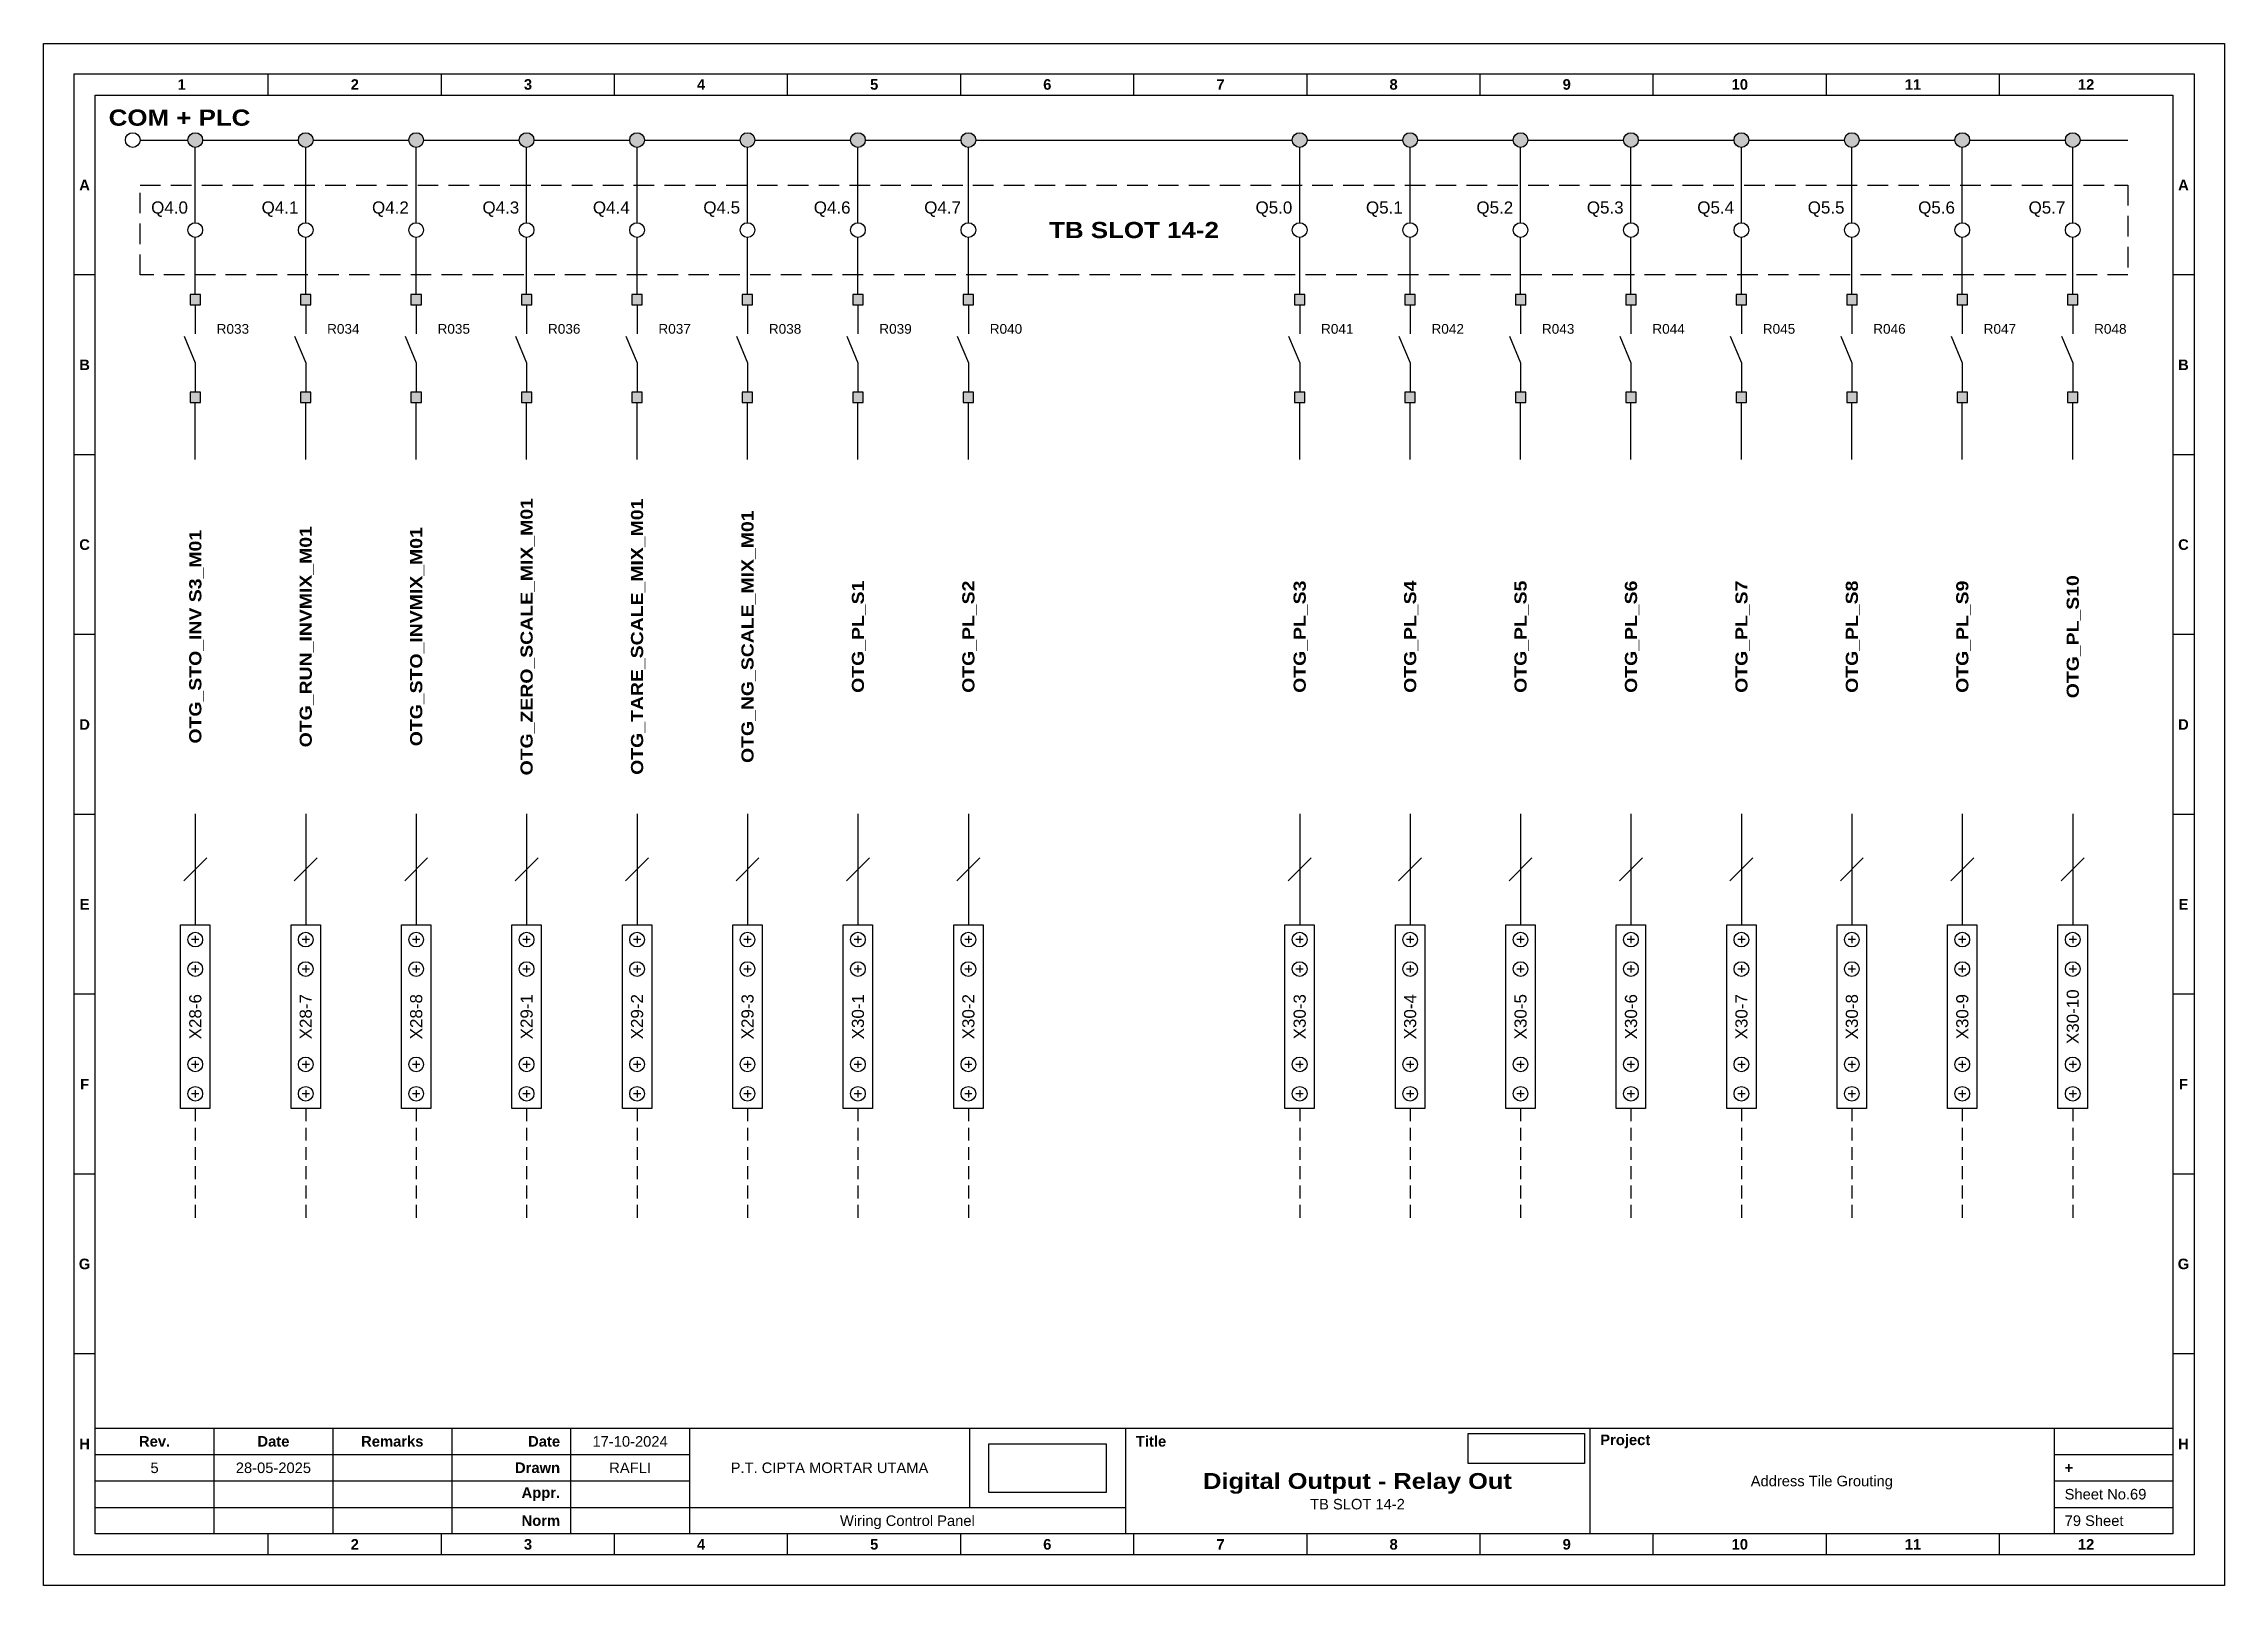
# Model space of a CAD drawing. Header units: millimetres. Extents: x 1512 to 2711, y 1342 to 1994.
# Drawn here: x 2131.7 to 2401.1, y 1803.4 to 1993.8 of the extents above; entities that cross this region are included whole.
import ezdxf
from ezdxf.enums import TextEntityAlignment as Align

# ---------------------------------------------------------------- set-up
doc = ezdxf.new("R2010")
doc.units = ezdxf.units.MM
doc.linetypes.add('HIDDEN', pattern=[9.525, 6.35, -3.175])
doc.styles.add('Bold', font='ariblk.ttf', dxfattribs={"height": 25.4})
doc.styles.get("Standard").update_dxf_attribs({"font": 'arial.ttf'})
picture_1 = doc.add_image_def('image1.png', size_in_pixel=(2048, 847))
picture_2 = doc.add_image_def('image2.png', size_in_pixel=(2092, 542))

msp = doc.modelspace()

# ---------------------------------------------------------------- texts
at = {"ltscale": 500, "style": 'Bold'}
msp.add_text('COM + PLC', height=2, dxfattribs=at).set_placement((2139.74, 1984.63), align=Align.MIDDLE_LEFT)
at = {"ltscale": 500}
for s, p in [('Q4.0', (2149.53, 1973.53)), ('Q4.1', (2163.17, 1973.53)), ('Q4.2', (2176.81, 1973.53)), ('Q4.3', (2190.45, 1973.53)), ('Q4.4', (2204.09, 1973.53)), ('Q4.5', (2217.73, 1973.53)), ('Q4.6', (2231.37, 1973.53)), ('Q4.7', (2245.01, 1973.53)), ('Q5.0', (2285.93, 1973.53)), ('Q5.1', (2299.57, 1973.53)), ('Q5.2', (2313.21, 1973.53)), ('Q5.3', (2326.85, 1973.53)), ('Q5.4', (2340.49, 1973.53)), ('Q5.5', (2354.13, 1973.53)), ('Q5.6', (2367.77, 1973.53)), ('Q5.7', (2381.41, 1973.53))]:
    msp.add_text(s, height=1.5, dxfattribs=at).set_placement(p, align=Align.MIDDLE_RIGHT)
at = {"ltscale": 500, "style": 'Bold'}
msp.add_text('TB SLOT 14-2', height=2, dxfattribs=at).set_placement((2266.38, 1970.75), align=Align.MIDDLE_CENTER)
at = {"ltscale": 500}
for s, p in [('R033', (2153.08, 1958.54)), ('R034', (2166.72, 1958.54)), ('R035', (2180.36, 1958.54)), ('R036', (2194, 1958.54)), ('R037', (2207.64, 1958.54)), ('R038', (2221.28, 1958.54)), ('R039', (2234.92, 1958.54)), ('R040', (2248.56, 1958.54)), ('R041', (2289.48, 1958.54)), ('R042', (2303.12, 1958.54)), ('R043', (2316.76, 1958.54)), ('R044', (2330.4, 1958.54)), ('R045', (2344.04, 1958.54)), ('R046', (2357.68, 1958.54)), ('R047', (2371.32, 1958.54)), ('R048', (2384.96, 1958.54))]:
    msp.add_text(s, height=1.2, dxfattribs=at).set_placement(p, align=Align.MIDDLE_LEFT)
at = {"ltscale": 500, "style": 'Bold'}
for s, p in [('OTG_ZERO_SCALE_MIX_M01', (2191.36, 1920.52)), ('OTG_TARE_SCALE_MIX_M01', (2205, 1920.52)), ('OTG_RUN_INVMIX_M01', (2164.08, 1920.52)), ('OTG_STO_INVMIX_M01', (2177.72, 1920.52)), ('OTG_NG_SCALE_MIX_M01', (2218.64, 1920.52)), ('OTG_STO_INV S3_M01', (2150.44, 1920.52)), ('OTG_PL_S1', (2232.28, 1920.52)), ('OTG_PL_S2', (2245.92, 1920.52)), ('OTG_PL_S3', (2286.84, 1920.52)), ('OTG_PL_S4', (2300.48, 1920.52)), ('OTG_PL_S5', (2314.12, 1920.52)), ('OTG_PL_S6', (2327.76, 1920.52)), ('OTG_PL_S7', (2341.4, 1920.52)), ('OTG_PL_S8', (2355.04, 1920.52)), ('OTG_PL_S9', (2368.68, 1920.52)), ('OTG_PL_S10', (2382.32, 1920.52))]:
    msp.add_text(s, height=1.5, rotation=90, dxfattribs=at).set_placement(p, align=Align.MIDDLE_CENTER)
at = {"ltscale": 500}
for s, p in [('X28-6', (2150.44, 1873.59)), ('X28-7', (2164.08, 1873.59)), ('X28-8', (2177.72, 1873.59)), ('X29-1', (2191.36, 1873.59)), ('X29-2', (2205, 1873.59)), ('X29-3', (2218.64, 1873.59)), ('X30-1', (2232.28, 1873.59)), ('X30-2', (2245.92, 1873.59)), ('X30-3', (2286.84, 1873.59)), ('X30-4', (2300.48, 1873.59)), ('X30-5', (2314.12, 1873.59)), ('X30-6', (2327.76, 1873.59)), ('X30-7', (2341.4, 1873.59)), ('X30-8', (2355.04, 1873.59)), ('X30-9', (2368.68, 1873.59)), ('X30-10', (2382.32, 1873.59))]:
    msp.add_text(s, height=1.5, rotation=90, dxfattribs=at).set_placement(p, align=Align.MIDDLE_CENTER)

# ---------------------------------------------------------------- blocks, each defined once
blk = doc.blocks.new('KOP MU PROJECT')
at = {"color": 6, "ltscale": 50}
for p, q in [((27.74, 184.05), (27.74, 186.66)), ((49.13, 184.05), (49.13, 186.66)), ((70.51, 184.05), (70.51, 186.66)), ((91.89, 184.05), (91.89, 186.66)), ((113.27, 184.05), (113.27, 186.66)), ((134.66, 184.05), (134.66, 186.66)), ((156.04, 184.05), (156.04, 186.66)), ((177.42, 184.05), (177.42, 186.66)), ((198.8, 184.05), (198.8, 186.66)), ((220.19, 184.05), (220.19, 186.66)), ((241.57, 184.05), (241.57, 186.66)), ((6.36, 161.84), (3.75, 161.84)), ((265.59, 161.84), (262.98, 161.84)), ((6.36, 139.63), (3.75, 139.63)), ((265.59, 139.63), (262.98, 139.63)), ((6.36, 117.42), (3.75, 117.42)), ((265.59, 117.42), (262.98, 117.42)), ((6.36, 95.22), (3.75, 95.22)), ((265.59, 95.22), (262.98, 95.22)), ((6.36, 73.01), (3.75, 73.01)), ((265.59, 73.01), (262.98, 73.01)), ((6.36, 50.8), (3.75, 50.8)), ((265.59, 50.8), (262.98, 50.8)), ((6.36, 28.59), (3.75, 28.59)), ((265.59, 28.59), (262.98, 28.59)), ((27.74, 3.75), (27.74, 6.36)), ((49.13, 3.75), (49.13, 6.36)), ((70.51, 3.75), (70.51, 6.36)), ((91.89, 3.75), (91.89, 6.36)), ((113.27, 3.75), (113.27, 6.36)), ((134.66, 3.75), (134.66, 6.36)), ((156.04, 3.75), (156.04, 6.36)), ((177.42, 3.75), (177.42, 6.36)), ((198.8, 3.75), (198.8, 6.36)), ((220.19, 3.75), (220.19, 6.36)), ((241.57, 3.75), (241.57, 6.36))]:
    blk.add_line(p, q, dxfattribs=at)
at = {"ltscale": 50}
for p, q in [((6.36, 19.41), (262.98, 19.41)), ((21.04, 19.41), (21.04, 6.36)), ((35.72, 19.41), (35.72, 6.36)), ((50.41, 19.41), (50.41, 6.36)), ((65.09, 19.41), (65.09, 6.36)), ((79.77, 19.41), (79.77, 6.36)), ((114.35, 19.41), (114.35, 9.62)), ((133.6, 19.41), (133.6, 6.36)), ((190.95, 19.41), (190.95, 6.36)), ((248.3, 19.41), (248.3, 6.36)), ((6.36, 16.15), (79.77, 16.15)), ((248.3, 16.15), (262.98, 16.15)), ((6.36, 12.89), (79.77, 12.89)), ((248.3, 12.89), (262.98, 12.89)), ((6.36, 9.62), (133.6, 9.62)), ((248.3, 9.62), (262.98, 9.62))]:
    blk.add_line(p, q, dxfattribs=at)
at = {"color": 1, "ltscale": 50}
blk.add_lwpolyline([(269.34, 0), (0, 0), (0, 190.41), (269.34, 190.41)], close=True, dxfattribs=at)
at = {"color": 6, "ltscale": 50}
for points in [[(265.59, 3.75), (3.75, 3.75), (3.75, 186.66), (265.59, 186.66)], [(262.98, 6.36), (6.36, 6.36), (6.36, 184.05), (262.98, 184.05)]]:
    blk.add_lwpolyline(points, close=True, dxfattribs=at)
at = {"ltscale": 50, "char_height": 1.305, "attachment_point": 4}
for s, width, heights, insert in [('\\pxqc;{\\fArial|b1|i0|c0|p34;1}', 21.3825, [2.51], (6.36, 185.36)), ('\\pxqc;{\\fArial|b1|i0|c0|p34;2}', 21.3825, [2.51], (27.74, 185.36)), ('\\pxqc;{\\fArial|b1|i0|c0|p34;3}', 21.3825, [2.51], (49.13, 185.36)), ('\\pxqc;{\\fArial|b1|i0|c0|p34;4}', 21.3825, [2.51], (70.51, 185.36)), ('\\pxqc;{\\fArial|b1|i0|c0|p34;5}', 21.3825, [2.51], (91.89, 185.36)), ('\\pxqc;{\\fArial|b1|i0|c0|p34;6}', 21.3825, [2.51], (113.27, 185.36)), ('\\pxqc;{\\fArial|b1|i0|c0|p34;7}', 21.3825, [2.51], (134.66, 185.36)), ('\\pxqc;{\\fArial|b1|i0|c0|p34;8}', 21.3825, [2.51], (156.04, 185.36)), ('\\pxqc;{\\fArial|b1|i0|c0|p34;9}', 21.3825, [2.51], (177.42, 185.36)), ('\\pxqc;{\\fArial|b1|i0|c0|p34;10}', 21.3825, [2.51], (198.8, 185.36)), ('\\pxqc;{\\fArial|b1|i0|c0|p34;11}', 21.3825, [2.51], (220.19, 185.36)), ('\\pxqc;{\\fArial|b1|i0|c0|p34;12}', 21.3825, [2.51], (241.57, 185.36)), ('\\pxqc;{\\fArial|b1|i0|c0|p34;A}', 2.61, [2.51], (3.75, 172.95)), ('\\pxqc;{\\fArial|b1|i0|c0|p34;A}', 2.61, [2.51], (262.98, 172.95)), ('\\pxqc;{\\fArial|b1|i0|c0|p34;B}', 2.61, [2.51], (3.75, 150.74)), ('\\pxqc;{\\fArial|b1|i0|c0|p34;B}', 2.61, [2.51], (262.98, 150.74)), ('\\pxqc;{\\fArial|b1|i0|c0|p34;C}', 2.61, [2.51], (3.75, 128.53)), ('\\pxqc;{\\fArial|b1|i0|c0|p34;C}', 2.61, [2.51], (262.98, 128.53)), ('\\pxqc;{\\fArial|b1|i0|c0|p34;D}', 2.61, [2.51], (3.75, 106.32)), ('\\pxqc;{\\fArial|b1|i0|c0|p34;D}', 2.61, [2.51], (262.98, 106.32)), ('\\pxqc;{\\fArial|b1|i0|c0|p34;E}', 2.61, [2.51], (3.75, 84.11)), ('\\pxqc;{\\fArial|b1|i0|c0|p34;E}', 2.61, [2.51], (262.98, 84.11)), ('\\pxqc;{\\fArial|b1|i0|c0|p34;F}', 2.61, [2.51], (3.75, 61.9)), ('\\pxqc;{\\fArial|b1|i0|c0|p34;F}', 2.61, [2.51], (262.98, 61.9)), ('\\pxqc;{\\fArial|b1|i0|c0|p34;G}', 2.61, [2.51], (3.75, 39.69)), ('\\pxqc;{\\fArial|b1|i0|c0|p34;G}', 2.61, [2.51], (262.98, 39.69)), ('\\pxqc;{\\fArial|b1|i0|c0|p34;H}', 2.61, [2.51], (3.75, 17.47)), ('\\pxqc;{\\fArial|b1|i0|c0|p34;Rev.}', 14.6811, [2.88], (6.36, 17.78)), ('\\pxqc;{\\fArial|b1|i0|c0|p34;Date}', 14.6811, [2.88], (21.04, 17.78)), ('\\pxqc;{\\fArial|b1|i0|c0|p34;Remarks}', 14.6811, [2.88], (35.72, 17.78)), ('\\pxqr;{\\fArial|b1|i0|c0|p34;Date}', 13.3761, [2.88], (50.41, 17.78)), ('\\pxql;{\\fArial|b1|i0|c0|p34;Title}', 50.2419, [2.88], (134.9, 17.78)), ('\\pxql;{\\fArial|b1|i0|c0|p34;Project}', 50.2419, [2.88], (192.25, 17.78)), ('\\pxqc;{\\fArial|b1|i0|c0|p34;H}', 2.61, [2.51], (262.98, 17.47)), ('\\pxqr;{\\fArial|b1|i0|c0|p34;Drawn}', 13.3761, [2.88], (50.41, 14.52)), ('\\pxql;{\\fArial|b1|i0|c0|p34;+}', 14.6811, [2.88], (249.61, 14.52)), ('\\pxqr;{\\fArial|b1|i0|c0|p34;Appr.}', 13.3761, [2.88], (50.41, 11.26)), ('\\pxqr;{\\fArial|b1|i0|c0|p34;Norm}', 13.3761, [2.88], (50.41, 7.99)), ('\\pxqc;{\\fArial|b1|i0|c0|p34;2}', 21.3825, [2.51], (27.74, 5.06)), ('\\pxqc;{\\fArial|b1|i0|c0|p34;3}', 21.3825, [2.51], (49.13, 5.06)), ('\\pxqc;{\\fArial|b1|i0|c0|p34;4}', 21.3825, [2.51], (70.51, 5.06)), ('\\pxqc;{\\fArial|b1|i0|c0|p34;5}', 21.3825, [2.51], (91.89, 5.06)), ('\\pxqc;{\\fArial|b1|i0|c0|p34;6}', 21.3825, [2.51], (113.27, 5.06)), ('\\pxqc;{\\fArial|b1|i0|c0|p34;7}', 21.3825, [2.51], (134.66, 5.06)), ('\\pxqc;{\\fArial|b1|i0|c0|p34;8}', 21.3825, [2.51], (156.04, 5.06)), ('\\pxqc;{\\fArial|b1|i0|c0|p34;9}', 21.3825, [2.51], (177.42, 5.06)), ('\\pxqc;{\\fArial|b1|i0|c0|p34;10}', 21.3825, [2.51], (198.8, 5.06)), ('\\pxqc;{\\fArial|b1|i0|c0|p34;11}', 21.3825, [2.51], (220.19, 5.06)), ('\\pxqc;{\\fArial|b1|i0|c0|p34;12}', 21.3825, [2.51], (241.57, 5.06))]:
    blk.add_mtext_dynamic_manual_height_columns(s, width=width, gutter_width=0.0326, heights=heights, dxfattribs=dict(at, insert=insert))
at = {"ltscale": 50}
for tag, p in [('DATECREATED', (72.43, 17.78)), ('REV', (13.7, 14.52)), ('REVDATE', (28.38, 14.52)), ('REMARKS', (43.06, 14.52)), ('DRAWN', (72.43, 14.52)), ('COMPANY', (97.06, 14.52)), ('PROJECT', (219.62, 12.89)), ('APPR', (72.43, 11.26)), ('NORM', (72.43, 7.99)), ('DRAWINGCATEGORY', (106.68, 7.99)), ('DESCRIPTION', (162.27, 10.03))]:
    blk.add_attdef(tag, text='', height=1.3, dxfattribs=at).set_placement(p, align=Align.MIDDLE_CENTER)
at = {"ltscale": 50, "style": 'Bold'}
blk.add_attdef('TITLE', text='', height=1.96, dxfattribs=at).set_placement((162.27, 12.89), align=Align.MIDDLE_CENTER)
at = {"ltscale": 50}
for tag, p in [('SHEETNUMBER', (249.61, 11.26)), ('TOTALSHEET', (249.61, 7.99))]:
    blk.add_attdef(tag, text='', height=1.3, dxfattribs=at).set_placement(p, align=Align.MIDDLE_LEFT)
image = blk.add_image(picture_1, insert=(116.72, 11.48), size_in_units=(14.5, 6), dxfattribs=at)
image.dxf.flags = 15
image = blk.add_image(picture_2, insert=(175.94, 15.04), size_in_units=(14.36, 3.72), dxfattribs=at)
image.dxf.flags = 15

# ---------------------------------------------------------------- hatches: boundary and pattern name
at = {"true_color": 0x105689}
h = msp.add_hatch(color=146, dxfattribs=at)
h.dxf.hatch_style = 1
h.paths.add_polyline_path([(2383.22, 1981.86, 1), (2381.41, 1981.86, 1)])
h.paths.add_polyline_path([(2369.58, 1981.86, 1), (2367.77, 1981.86, 1)])
h.paths.add_polyline_path([(2355.94, 1981.86, 1), (2354.13, 1981.86, 1)])
h.paths.add_polyline_path([(2342.3, 1981.86, 1), (2340.49, 1981.86, 1)])
h.paths.add_polyline_path([(2328.66, 1981.86, 1), (2326.85, 1981.86, 1)])
h.paths.add_polyline_path([(2315.02, 1981.86, 1), (2313.21, 1981.86, 1)])
h.paths.add_polyline_path([(2301.38, 1981.86, 1), (2299.57, 1981.86, 1)])
h.paths.add_polyline_path([(2287.74, 1981.86, 1), (2285.93, 1981.86, 1)])
h.paths.add_polyline_path([(2246.83, 1981.86, 1), (2245.01, 1981.86, 1)])
h.paths.add_polyline_path([(2233.19, 1981.86, 1), (2231.37, 1981.86, 1)])
h.paths.add_polyline_path([(2219.55, 1981.86, 1), (2217.73, 1981.86, 1)])
h.paths.add_polyline_path([(2205.91, 1981.86, 1), (2204.09, 1981.86, 1)])
h.paths.add_polyline_path([(2192.27, 1981.86, 1), (2190.45, 1981.86, 1)])
h.paths.add_polyline_path([(2178.63, 1981.86, 1), (2176.81, 1981.86, 1)])
h.paths.add_polyline_path([(2164.99, 1981.86, 1), (2163.17, 1981.86, 1)])
h.paths.add_polyline_path([(2151.35, 1981.86, 1), (2149.53, 1981.86, 1)])
h = msp.add_hatch(color=256)
h.dxf.hatch_style = 1
h.paths.add_polyline_path([(2149.8, 1962.79), (2149.8, 1961.51), (2151.08, 1961.51), (2151.08, 1962.79)])
h.paths.add_polyline_path([(2149.8, 1949.46), (2151.08, 1949.46), (2151.08, 1950.74), (2149.8, 1950.74)])
h = msp.add_hatch(color=256)
h.dxf.hatch_style = 1
h.paths.add_polyline_path([(2163.44, 1962.79), (2163.44, 1961.51), (2164.72, 1961.51), (2164.72, 1962.79)])
h.paths.add_polyline_path([(2163.44, 1949.46), (2164.72, 1949.46), (2164.72, 1950.74), (2163.44, 1950.74)])
h = msp.add_hatch(color=256)
h.dxf.hatch_style = 1
h.paths.add_polyline_path([(2177.08, 1962.79), (2177.08, 1961.51), (2178.36, 1961.51), (2178.36, 1962.79)])
h.paths.add_polyline_path([(2177.08, 1949.46), (2178.36, 1949.46), (2178.36, 1950.74), (2177.08, 1950.74)])
h = msp.add_hatch(color=256)
h.dxf.hatch_style = 1
h.paths.add_polyline_path([(2190.72, 1962.79), (2190.72, 1961.51), (2192, 1961.51), (2192, 1962.79)])
h.paths.add_polyline_path([(2190.72, 1949.46), (2192, 1949.46), (2192, 1950.74), (2190.72, 1950.74)])
h = msp.add_hatch(color=256)
h.dxf.hatch_style = 1
h.paths.add_polyline_path([(2204.36, 1962.79), (2204.36, 1961.51), (2205.64, 1961.51), (2205.64, 1962.79)])
h.paths.add_polyline_path([(2204.36, 1949.46), (2205.64, 1949.46), (2205.64, 1950.74), (2204.36, 1950.74)])
h = msp.add_hatch(color=256)
h.dxf.hatch_style = 1
h.paths.add_polyline_path([(2218, 1962.79), (2218, 1961.51), (2219.28, 1961.51), (2219.28, 1962.79)])
h.paths.add_polyline_path([(2218, 1949.46), (2219.28, 1949.46), (2219.28, 1950.74), (2218, 1950.74)])
h = msp.add_hatch(color=256)
h.dxf.hatch_style = 1
h.paths.add_polyline_path([(2231.64, 1962.79), (2231.64, 1961.51), (2232.92, 1961.51), (2232.92, 1962.79)])
h.paths.add_polyline_path([(2231.64, 1949.46), (2232.92, 1949.46), (2232.92, 1950.74), (2231.64, 1950.74)])
h = msp.add_hatch(color=256)
h.dxf.hatch_style = 1
h.paths.add_polyline_path([(2245.28, 1962.79), (2245.28, 1961.51), (2246.56, 1961.51), (2246.56, 1962.79)])
h.paths.add_polyline_path([(2245.28, 1949.46), (2246.56, 1949.46), (2246.56, 1950.74), (2245.28, 1950.74)])
h = msp.add_hatch(color=256)
h.dxf.hatch_style = 1
h.paths.add_polyline_path([(2286.2, 1962.79), (2286.2, 1961.51), (2287.48, 1961.51), (2287.48, 1962.79)])
h.paths.add_polyline_path([(2286.2, 1949.46), (2287.48, 1949.46), (2287.48, 1950.74), (2286.2, 1950.74)])
h = msp.add_hatch(color=256)
h.dxf.hatch_style = 1
h.paths.add_polyline_path([(2299.84, 1962.79), (2299.84, 1961.51), (2301.12, 1961.51), (2301.12, 1962.79)])
h.paths.add_polyline_path([(2299.84, 1949.46), (2301.12, 1949.46), (2301.12, 1950.74), (2299.84, 1950.74)])
h = msp.add_hatch(color=256)
h.dxf.hatch_style = 1
h.paths.add_polyline_path([(2313.48, 1962.79), (2313.48, 1961.51), (2314.76, 1961.51), (2314.76, 1962.79)])
h.paths.add_polyline_path([(2313.48, 1949.46), (2314.76, 1949.46), (2314.76, 1950.74), (2313.48, 1950.74)])
h = msp.add_hatch(color=256)
h.dxf.hatch_style = 1
h.paths.add_polyline_path([(2327.12, 1962.79), (2327.12, 1961.51), (2328.4, 1961.51), (2328.4, 1962.79)])
h.paths.add_polyline_path([(2327.12, 1949.46), (2328.4, 1949.46), (2328.4, 1950.74), (2327.12, 1950.74)])
h = msp.add_hatch(color=256)
h.dxf.hatch_style = 1
h.paths.add_polyline_path([(2340.76, 1962.79), (2340.76, 1961.51), (2342.04, 1961.51), (2342.04, 1962.79)])
h.paths.add_polyline_path([(2340.76, 1949.46), (2342.04, 1949.46), (2342.04, 1950.74), (2340.76, 1950.74)])
h = msp.add_hatch(color=256)
h.dxf.hatch_style = 1
h.paths.add_polyline_path([(2354.4, 1962.79), (2354.4, 1961.51), (2355.68, 1961.51), (2355.68, 1962.79)])
h.paths.add_polyline_path([(2354.4, 1949.46), (2355.68, 1949.46), (2355.68, 1950.74), (2354.4, 1950.74)])
h = msp.add_hatch(color=256)
h.dxf.hatch_style = 1
h.paths.add_polyline_path([(2368.04, 1962.79), (2368.04, 1961.51), (2369.32, 1961.51), (2369.32, 1962.79)])
h.paths.add_polyline_path([(2368.04, 1949.46), (2369.32, 1949.46), (2369.32, 1950.74), (2368.04, 1950.74)])
h = msp.add_hatch(color=256)
h.dxf.hatch_style = 1
h.paths.add_polyline_path([(2381.68, 1962.79), (2381.68, 1961.51), (2382.96, 1961.51), (2382.96, 1962.79)])
h.paths.add_polyline_path([(2381.68, 1949.46), (2382.96, 1949.46), (2382.96, 1950.74), (2381.68, 1950.74)])

# ---------------------------------------------------------------- linework, layer by layer
at = {"color": 146, "true_color": 0x105689}
for p, q in [((2143.62, 1981.86), (2149.53, 1981.86)), ((2150.44, 1971.66), (2150.44, 1980.95)), ((2151.35, 1981.86), (2163.17, 1981.86)), ((2164.08, 1971.66), (2164.08, 1980.95)), ((2164.99, 1981.86), (2176.81, 1981.86)), ((2177.72, 1971.66), (2177.72, 1980.95)), ((2178.63, 1981.86), (2190.45, 1981.86)), ((2191.36, 1971.66), (2191.36, 1980.95)), ((2192.27, 1981.86), (2204.09, 1981.86)), ((2205, 1971.66), (2205, 1980.95)), ((2205.91, 1981.86), (2217.73, 1981.86)), ((2218.64, 1971.66), (2218.64, 1980.95)), ((2219.55, 1981.86), (2231.37, 1981.86)), ((2232.28, 1971.66), (2232.28, 1980.95)), ((2233.19, 1981.86), (2245.01, 1981.86)), ((2245.92, 1971.66), (2245.92, 1980.95)), ((2246.83, 1981.86), (2285.93, 1981.86)), ((2286.84, 1971.66), (2286.84, 1980.95)), ((2287.74, 1981.86), (2299.57, 1981.86)), ((2300.48, 1971.66), (2300.48, 1980.95)), ((2301.38, 1981.86), (2313.21, 1981.86)), ((2314.12, 1971.66), (2314.12, 1980.95)), ((2315.02, 1981.86), (2326.85, 1981.86)), ((2327.76, 1971.66), (2327.76, 1980.95)), ((2328.66, 1981.86), (2340.49, 1981.86)), ((2341.4, 1971.66), (2341.4, 1980.95)), ((2342.3, 1981.86), (2354.13, 1981.86)), ((2355.04, 1971.66), (2355.04, 1980.95)), ((2355.94, 1981.86), (2367.77, 1981.86)), ((2368.68, 1971.66), (2368.68, 1980.95)), ((2369.58, 1981.86), (2381.41, 1981.86)), ((2382.32, 1971.66), (2382.32, 1980.95)), ((2383.22, 1981.86), (2389.14, 1981.86)), ((2150.44, 1962.79), (2150.44, 1969.85)), ((2164.08, 1962.79), (2164.08, 1969.85)), ((2177.72, 1962.79), (2177.72, 1969.85)), ((2191.36, 1962.79), (2191.36, 1969.85)), ((2205, 1962.79), (2205, 1969.85)), ((2218.64, 1962.79), (2218.64, 1969.85)), ((2232.28, 1962.79), (2232.28, 1969.85)), ((2245.92, 1962.79), (2245.92, 1969.85)), ((2286.84, 1962.79), (2286.84, 1969.85)), ((2300.48, 1962.79), (2300.48, 1969.85)), ((2314.12, 1962.79), (2314.12, 1969.85)), ((2327.76, 1962.79), (2327.76, 1969.85)), ((2341.4, 1962.79), (2341.4, 1969.85)), ((2355.04, 1962.79), (2355.04, 1969.85)), ((2368.68, 1962.79), (2368.68, 1969.85)), ((2382.32, 1962.79), (2382.32, 1969.85)), ((2150.44, 1942.41), (2150.44, 1949.46)), ((2164.08, 1942.41), (2164.08, 1949.46)), ((2177.72, 1942.41), (2177.72, 1949.46)), ((2191.36, 1942.41), (2191.36, 1949.46)), ((2205, 1942.41), (2205, 1949.46)), ((2218.64, 1942.41), (2218.64, 1949.46)), ((2232.28, 1942.41), (2232.28, 1949.46)), ((2245.92, 1942.41), (2245.92, 1949.46)), ((2286.84, 1942.41), (2286.84, 1949.46)), ((2300.48, 1942.41), (2300.48, 1949.46)), ((2314.12, 1942.41), (2314.12, 1949.46)), ((2327.76, 1942.41), (2327.76, 1949.46)), ((2341.4, 1942.41), (2341.4, 1949.46)), ((2355.04, 1942.41), (2355.04, 1949.46)), ((2368.68, 1942.41), (2368.68, 1949.46)), ((2382.32, 1942.41), (2382.32, 1949.46)), ((2150.44, 1898.64), (2150.44, 1884.92)), ((2164.08, 1898.64), (2164.08, 1884.92)), ((2177.72, 1898.64), (2177.72, 1884.92)), ((2191.36, 1898.64), (2191.36, 1884.92)), ((2205, 1898.64), (2205, 1884.92)), ((2218.64, 1898.64), (2218.64, 1884.92)), ((2232.28, 1898.64), (2232.28, 1884.92)), ((2245.92, 1898.64), (2245.92, 1884.92)), ((2286.84, 1898.64), (2286.84, 1884.92)), ((2300.48, 1898.64), (2300.48, 1884.92)), ((2314.12, 1898.64), (2314.12, 1884.92)), ((2327.76, 1898.64), (2327.76, 1884.92)), ((2341.4, 1898.64), (2341.4, 1884.92)), ((2355.04, 1898.64), (2355.04, 1884.92)), ((2368.68, 1898.64), (2368.68, 1884.92)), ((2382.32, 1898.64), (2382.32, 1884.92)), ((2149.03, 1890.37), (2151.85, 1893.2)), ((2162.67, 1890.37), (2165.49, 1893.2)), ((2176.31, 1890.37), (2179.13, 1893.2)), ((2189.95, 1890.37), (2192.77, 1893.2)), ((2203.59, 1890.37), (2206.41, 1893.2)), ((2217.23, 1890.37), (2220.05, 1893.2)), ((2230.86, 1890.37), (2233.69, 1893.2)), ((2244.5, 1890.37), (2247.33, 1893.2)), ((2285.42, 1890.37), (2288.25, 1893.2)), ((2299.06, 1890.37), (2301.89, 1893.2)), ((2312.7, 1890.37), (2315.53, 1893.2)), ((2326.34, 1890.37), (2329.17, 1893.2)), ((2339.98, 1890.37), (2342.81, 1893.2)), ((2353.62, 1890.37), (2356.45, 1893.2)), ((2367.26, 1890.37), (2370.09, 1893.2)), ((2380.9, 1890.37), (2383.73, 1893.2))]:
    msp.add_line(p, q, dxfattribs=at)
at = {"ltscale": 50}
for p, q in [((2150.44, 1961.51), (2150.44, 1957.92)), ((2164.08, 1961.51), (2164.08, 1957.92)), ((2177.72, 1961.51), (2177.72, 1957.92)), ((2191.36, 1961.51), (2191.36, 1957.92)), ((2205, 1961.51), (2205, 1957.92)), ((2218.64, 1961.51), (2218.64, 1957.92)), ((2232.28, 1961.51), (2232.28, 1957.92)), ((2245.92, 1961.51), (2245.92, 1957.92)), ((2286.84, 1961.51), (2286.84, 1957.92)), ((2300.48, 1961.51), (2300.48, 1957.92)), ((2314.12, 1961.51), (2314.12, 1957.92)), ((2327.76, 1961.51), (2327.76, 1957.92)), ((2341.4, 1961.51), (2341.4, 1957.92)), ((2355.04, 1961.51), (2355.04, 1957.92)), ((2368.68, 1961.51), (2368.68, 1957.92)), ((2382.32, 1961.51), (2382.32, 1957.92)), ((2149.07, 1957.65), (2150.44, 1954.33)), ((2162.71, 1957.65), (2164.08, 1954.33)), ((2176.35, 1957.65), (2177.72, 1954.33)), ((2189.99, 1957.65), (2191.36, 1954.33)), ((2203.63, 1957.65), (2205, 1954.33)), ((2217.27, 1957.65), (2218.64, 1954.33)), ((2230.91, 1957.65), (2232.28, 1954.33)), ((2244.55, 1957.65), (2245.92, 1954.33)), ((2285.46, 1957.65), (2286.84, 1954.33)), ((2299.1, 1957.65), (2300.48, 1954.33)), ((2312.74, 1957.65), (2314.12, 1954.33)), ((2326.38, 1957.65), (2327.76, 1954.33)), ((2340.02, 1957.65), (2341.4, 1954.33)), ((2353.66, 1957.65), (2355.04, 1954.33)), ((2367.3, 1957.65), (2368.68, 1954.33)), ((2380.94, 1957.65), (2382.32, 1954.33)), ((2150.44, 1954.33), (2150.44, 1950.74)), ((2164.08, 1954.33), (2164.08, 1950.74)), ((2177.72, 1954.33), (2177.72, 1950.74)), ((2191.36, 1954.33), (2191.36, 1950.74)), ((2205, 1954.33), (2205, 1950.74)), ((2218.64, 1954.33), (2218.64, 1950.74)), ((2232.28, 1954.33), (2232.28, 1950.74)), ((2245.92, 1954.33), (2245.92, 1950.74)), ((2286.84, 1954.33), (2286.84, 1950.74)), ((2300.48, 1954.33), (2300.48, 1950.74)), ((2314.12, 1954.33), (2314.12, 1950.74)), ((2327.76, 1954.33), (2327.76, 1950.74)), ((2341.4, 1954.33), (2341.4, 1950.74)), ((2355.04, 1954.33), (2355.04, 1950.74)), ((2368.68, 1954.33), (2368.68, 1950.74)), ((2382.32, 1954.33), (2382.32, 1950.74))]:
    msp.add_line(p, q, dxfattribs=at)
at = {"color": 6}
for p, q in [((2150.89, 1883.11), (2149.99, 1883.11)), ((2150.44, 1883.56), (2150.44, 1882.66)), ((2164.53, 1883.11), (2163.63, 1883.11)), ((2164.08, 1883.56), (2164.08, 1882.66)), ((2178.17, 1883.11), (2177.27, 1883.11)), ((2177.72, 1883.56), (2177.72, 1882.66)), ((2191.81, 1883.11), (2190.91, 1883.11)), ((2191.36, 1883.56), (2191.36, 1882.66)), ((2205.45, 1883.11), (2204.55, 1883.11)), ((2205, 1883.56), (2205, 1882.66)), ((2219.09, 1883.11), (2218.19, 1883.11)), ((2218.64, 1883.56), (2218.64, 1882.66)), ((2232.73, 1883.11), (2231.83, 1883.11)), ((2232.28, 1883.56), (2232.28, 1882.66)), ((2246.37, 1883.11), (2245.47, 1883.11)), ((2245.92, 1883.56), (2245.92, 1882.66)), ((2287.29, 1883.11), (2286.38, 1883.11)), ((2286.84, 1883.56), (2286.84, 1882.66)), ((2300.93, 1883.11), (2300.02, 1883.11)), ((2300.48, 1883.56), (2300.48, 1882.66)), ((2314.57, 1883.11), (2313.66, 1883.11)), ((2314.12, 1883.56), (2314.12, 1882.66)), ((2328.21, 1883.11), (2327.3, 1883.11)), ((2327.76, 1883.56), (2327.76, 1882.66)), ((2341.85, 1883.11), (2340.94, 1883.11)), ((2341.4, 1883.56), (2341.4, 1882.66)), ((2355.49, 1883.11), (2354.58, 1883.11)), ((2355.04, 1883.56), (2355.04, 1882.66)), ((2369.13, 1883.11), (2368.22, 1883.11)), ((2368.68, 1883.56), (2368.68, 1882.66)), ((2382.77, 1883.11), (2381.86, 1883.11)), ((2382.32, 1883.56), (2382.32, 1882.66)), ((2150.89, 1879.48), (2149.99, 1879.48)), ((2150.44, 1879.94), (2150.44, 1879.03)), ((2164.53, 1879.48), (2163.63, 1879.48)), ((2164.08, 1879.94), (2164.08, 1879.03)), ((2178.17, 1879.48), (2177.27, 1879.48)), ((2177.72, 1879.94), (2177.72, 1879.03)), ((2191.81, 1879.48), (2190.91, 1879.48)), ((2191.36, 1879.94), (2191.36, 1879.03)), ((2205.45, 1879.48), (2204.55, 1879.48)), ((2205, 1879.94), (2205, 1879.03)), ((2219.09, 1879.48), (2218.19, 1879.48)), ((2218.64, 1879.94), (2218.64, 1879.03)), ((2232.73, 1879.48), (2231.83, 1879.48)), ((2232.28, 1879.94), (2232.28, 1879.03)), ((2246.37, 1879.48), (2245.47, 1879.48)), ((2245.92, 1879.94), (2245.92, 1879.03)), ((2287.29, 1879.48), (2286.38, 1879.48)), ((2286.84, 1879.94), (2286.84, 1879.03)), ((2300.93, 1879.48), (2300.02, 1879.48)), ((2300.48, 1879.94), (2300.48, 1879.03)), ((2314.57, 1879.48), (2313.66, 1879.48)), ((2314.12, 1879.94), (2314.12, 1879.03)), ((2328.21, 1879.48), (2327.3, 1879.48)), ((2327.76, 1879.94), (2327.76, 1879.03)), ((2341.85, 1879.48), (2340.94, 1879.48)), ((2341.4, 1879.94), (2341.4, 1879.03)), ((2355.49, 1879.48), (2354.58, 1879.48)), ((2355.04, 1879.94), (2355.04, 1879.03)), ((2369.13, 1879.48), (2368.22, 1879.48)), ((2368.68, 1879.94), (2368.68, 1879.03)), ((2382.77, 1879.48), (2381.86, 1879.48)), ((2382.32, 1879.94), (2382.32, 1879.03)), ((2150.89, 1867.7), (2149.99, 1867.7)), ((2150.44, 1868.15), (2150.44, 1867.24)), ((2164.53, 1867.7), (2163.63, 1867.7)), ((2164.08, 1868.15), (2164.08, 1867.24)), ((2178.17, 1867.7), (2177.27, 1867.7)), ((2177.72, 1868.15), (2177.72, 1867.24)), ((2191.81, 1867.7), (2190.91, 1867.7)), ((2191.36, 1868.15), (2191.36, 1867.24)), ((2205.45, 1867.7), (2204.55, 1867.7)), ((2205, 1868.15), (2205, 1867.24)), ((2219.09, 1867.7), (2218.19, 1867.7)), ((2218.64, 1868.15), (2218.64, 1867.24)), ((2232.73, 1867.7), (2231.83, 1867.7)), ((2232.28, 1868.15), (2232.28, 1867.24)), ((2246.37, 1867.7), (2245.47, 1867.7)), ((2245.92, 1868.15), (2245.92, 1867.24)), ((2287.29, 1867.7), (2286.38, 1867.7)), ((2286.84, 1868.15), (2286.84, 1867.24)), ((2300.93, 1867.7), (2300.02, 1867.7)), ((2300.48, 1868.15), (2300.48, 1867.24)), ((2314.57, 1867.7), (2313.66, 1867.7)), ((2314.12, 1868.15), (2314.12, 1867.24)), ((2328.21, 1867.7), (2327.3, 1867.7)), ((2327.76, 1868.15), (2327.76, 1867.24)), ((2341.85, 1867.7), (2340.94, 1867.7)), ((2341.4, 1868.15), (2341.4, 1867.24)), ((2355.49, 1867.7), (2354.58, 1867.7)), ((2355.04, 1868.15), (2355.04, 1867.24)), ((2369.13, 1867.7), (2368.22, 1867.7)), ((2368.68, 1868.15), (2368.68, 1867.24)), ((2382.77, 1867.7), (2381.86, 1867.7)), ((2382.32, 1868.15), (2382.32, 1867.24)), ((2150.89, 1864.07), (2149.99, 1864.07)), ((2150.44, 1864.52), (2150.44, 1863.62)), ((2164.53, 1864.07), (2163.63, 1864.07)), ((2164.08, 1864.52), (2164.08, 1863.62)), ((2178.17, 1864.07), (2177.27, 1864.07)), ((2177.72, 1864.52), (2177.72, 1863.62)), ((2191.81, 1864.07), (2190.91, 1864.07)), ((2191.36, 1864.52), (2191.36, 1863.62)), ((2205.45, 1864.07), (2204.55, 1864.07)), ((2205, 1864.52), (2205, 1863.62)), ((2219.09, 1864.07), (2218.19, 1864.07)), ((2218.64, 1864.52), (2218.64, 1863.62)), ((2232.73, 1864.07), (2231.83, 1864.07)), ((2232.28, 1864.52), (2232.28, 1863.62)), ((2246.37, 1864.07), (2245.47, 1864.07)), ((2245.92, 1864.52), (2245.92, 1863.62)), ((2287.29, 1864.07), (2286.38, 1864.07)), ((2286.84, 1864.52), (2286.84, 1863.62)), ((2300.93, 1864.07), (2300.02, 1864.07)), ((2300.48, 1864.52), (2300.48, 1863.62)), ((2314.57, 1864.07), (2313.66, 1864.07)), ((2314.12, 1864.52), (2314.12, 1863.62)), ((2328.21, 1864.07), (2327.3, 1864.07)), ((2327.76, 1864.52), (2327.76, 1863.62)), ((2341.85, 1864.07), (2340.94, 1864.07)), ((2341.4, 1864.52), (2341.4, 1863.62)), ((2355.49, 1864.07), (2354.58, 1864.07)), ((2355.04, 1864.52), (2355.04, 1863.62)), ((2369.13, 1864.07), (2368.22, 1864.07)), ((2368.68, 1864.52), (2368.68, 1863.62)), ((2382.77, 1864.07), (2381.86, 1864.07)), ((2382.32, 1864.52), (2382.32, 1863.62))]:
    msp.add_line(p, q, dxfattribs=at)
at = {"color": 146, "linetype": 'HIDDEN', "ltscale": 0.25, "true_color": 0x105689}
for p, q in [((2150.44, 1862.26), (2150.44, 1848.54)), ((2164.08, 1862.26), (2164.08, 1848.54)), ((2177.72, 1862.26), (2177.72, 1848.54)), ((2191.36, 1862.26), (2191.36, 1848.54)), ((2205, 1862.26), (2205, 1848.54)), ((2218.64, 1862.26), (2218.64, 1848.54)), ((2232.28, 1862.26), (2232.28, 1848.54)), ((2245.92, 1862.26), (2245.92, 1848.54)), ((2286.84, 1862.26), (2286.84, 1848.54)), ((2300.48, 1862.26), (2300.48, 1848.54)), ((2314.12, 1862.26), (2314.12, 1848.54)), ((2327.76, 1862.26), (2327.76, 1848.54)), ((2341.4, 1862.26), (2341.4, 1848.54)), ((2355.04, 1862.26), (2355.04, 1848.54)), ((2368.68, 1862.26), (2368.68, 1848.54)), ((2382.32, 1862.26), (2382.32, 1848.54))]:
    msp.add_line(p, q, dxfattribs=at)
at = {"linetype": 'HIDDEN', "ltscale": 0.4}
msp.add_lwpolyline([(2143.62, 1976.3), (2389.14, 1976.3), (2389.14, 1965.2), (2143.62, 1965.2)], close=True, dxfattribs=at)
at = {"ltscale": 500}
for points in [[(2149.8, 1961.51), (2151.08, 1961.51), (2151.08, 1962.79), (2149.8, 1962.79)], [(2163.44, 1961.51), (2164.72, 1961.51), (2164.72, 1962.79), (2163.44, 1962.79)], [(2177.08, 1961.51), (2178.36, 1961.51), (2178.36, 1962.79), (2177.08, 1962.79)], [(2190.72, 1961.51), (2192, 1961.51), (2192, 1962.79), (2190.72, 1962.79)], [(2204.36, 1961.51), (2205.64, 1961.51), (2205.64, 1962.79), (2204.36, 1962.79)], [(2218, 1961.51), (2219.28, 1961.51), (2219.28, 1962.79), (2218, 1962.79)], [(2231.64, 1961.51), (2232.92, 1961.51), (2232.92, 1962.79), (2231.64, 1962.79)], [(2245.28, 1961.51), (2246.56, 1961.51), (2246.56, 1962.79), (2245.28, 1962.79)], [(2286.2, 1961.51), (2287.48, 1961.51), (2287.48, 1962.79), (2286.2, 1962.79)], [(2299.84, 1961.51), (2301.12, 1961.51), (2301.12, 1962.79), (2299.84, 1962.79)], [(2313.48, 1961.51), (2314.76, 1961.51), (2314.76, 1962.79), (2313.48, 1962.79)], [(2327.12, 1961.51), (2328.4, 1961.51), (2328.4, 1962.79), (2327.12, 1962.79)], [(2340.76, 1961.51), (2342.04, 1961.51), (2342.04, 1962.79), (2340.76, 1962.79)], [(2354.4, 1961.51), (2355.68, 1961.51), (2355.68, 1962.79), (2354.4, 1962.79)], [(2368.04, 1961.51), (2369.32, 1961.51), (2369.32, 1962.79), (2368.04, 1962.79)], [(2381.68, 1961.51), (2382.96, 1961.51), (2382.96, 1962.79), (2381.68, 1962.79)], [(2149.8, 1949.46), (2151.08, 1949.46), (2151.08, 1950.74), (2149.8, 1950.74)], [(2163.44, 1949.46), (2164.72, 1949.46), (2164.72, 1950.74), (2163.44, 1950.74)], [(2177.08, 1949.46), (2178.36, 1949.46), (2178.36, 1950.74), (2177.08, 1950.74)], [(2190.72, 1949.46), (2192, 1949.46), (2192, 1950.74), (2190.72, 1950.74)], [(2204.36, 1949.46), (2205.64, 1949.46), (2205.64, 1950.74), (2204.36, 1950.74)], [(2218, 1949.46), (2219.28, 1949.46), (2219.28, 1950.74), (2218, 1950.74)], [(2231.64, 1949.46), (2232.92, 1949.46), (2232.92, 1950.74), (2231.64, 1950.74)], [(2245.28, 1949.46), (2246.56, 1949.46), (2246.56, 1950.74), (2245.28, 1950.74)], [(2286.2, 1949.46), (2287.48, 1949.46), (2287.48, 1950.74), (2286.2, 1950.74)], [(2299.84, 1949.46), (2301.12, 1949.46), (2301.12, 1950.74), (2299.84, 1950.74)], [(2313.48, 1949.46), (2314.76, 1949.46), (2314.76, 1950.74), (2313.48, 1950.74)], [(2327.12, 1949.46), (2328.4, 1949.46), (2328.4, 1950.74), (2327.12, 1950.74)], [(2340.76, 1949.46), (2342.04, 1949.46), (2342.04, 1950.74), (2340.76, 1950.74)], [(2354.4, 1949.46), (2355.68, 1949.46), (2355.68, 1950.74), (2354.4, 1950.74)], [(2368.04, 1949.46), (2369.32, 1949.46), (2369.32, 1950.74), (2368.04, 1950.74)], [(2381.68, 1949.46), (2382.96, 1949.46), (2382.96, 1950.74), (2381.68, 1950.74)]]:
    msp.add_lwpolyline(points, close=True, dxfattribs=at)
at = {"color": 6}
for points in [[(2148.63, 1884.92), (2152.25, 1884.92), (2152.25, 1862.26), (2148.63, 1862.26)], [(2162.27, 1884.92), (2165.89, 1884.92), (2165.89, 1862.26), (2162.27, 1862.26)], [(2175.91, 1884.92), (2179.53, 1884.92), (2179.53, 1862.26), (2175.91, 1862.26)], [(2189.55, 1884.92), (2193.17, 1884.92), (2193.17, 1862.26), (2189.55, 1862.26)], [(2203.19, 1884.92), (2206.81, 1884.92), (2206.81, 1862.26), (2203.19, 1862.26)], [(2216.83, 1884.92), (2220.45, 1884.92), (2220.45, 1862.26), (2216.83, 1862.26)], [(2230.47, 1884.92), (2234.09, 1884.92), (2234.09, 1862.26), (2230.47, 1862.26)], [(2244.11, 1884.92), (2247.73, 1884.92), (2247.73, 1862.26), (2244.11, 1862.26)], [(2285.02, 1884.92), (2288.65, 1884.92), (2288.65, 1862.26), (2285.02, 1862.26)], [(2298.66, 1884.92), (2302.29, 1884.92), (2302.29, 1862.26), (2298.66, 1862.26)], [(2312.3, 1884.92), (2315.93, 1884.92), (2315.93, 1862.26), (2312.3, 1862.26)], [(2325.94, 1884.92), (2329.57, 1884.92), (2329.57, 1862.26), (2325.94, 1862.26)], [(2339.58, 1884.92), (2343.21, 1884.92), (2343.21, 1862.26), (2339.58, 1862.26)], [(2353.22, 1884.92), (2356.85, 1884.92), (2356.85, 1862.26), (2353.22, 1862.26)], [(2366.86, 1884.92), (2370.49, 1884.92), (2370.49, 1862.26), (2366.86, 1862.26)], [(2380.5, 1884.92), (2384.13, 1884.92), (2384.13, 1862.26), (2380.5, 1862.26)]]:
    msp.add_lwpolyline(points, close=True, dxfattribs=at)
at = {"color": 146, "ltscale": 500, "true_color": 0x105689}
for centre in [(2142.71, 1981.86), (2150.44, 1981.86), (2164.08, 1981.86), (2177.72, 1981.86), (2191.36, 1981.86), (2205, 1981.86), (2218.64, 1981.86), (2232.28, 1981.86), (2245.92, 1981.86), (2286.84, 1981.86), (2300.48, 1981.86), (2314.12, 1981.86), (2327.76, 1981.86), (2341.4, 1981.86), (2355.04, 1981.86), (2368.68, 1981.86), (2382.32, 1981.86), (2150.44, 1970.75), (2164.08, 1970.75), (2177.72, 1970.75), (2191.36, 1970.75), (2205, 1970.75), (2218.64, 1970.75), (2232.28, 1970.75), (2245.92, 1970.75), (2286.84, 1970.75), (2300.48, 1970.75), (2314.12, 1970.75), (2327.76, 1970.75), (2341.4, 1970.75), (2355.04, 1970.75), (2368.68, 1970.75), (2382.32, 1970.75)]:
    msp.add_circle(centre, 0.907, dxfattribs=at)
at = {"color": 6, "ltscale": 500}
for centre in [(2150.44, 1883.11), (2164.08, 1883.11), (2177.72, 1883.11), (2191.36, 1883.11), (2205, 1883.11), (2218.64, 1883.11), (2232.28, 1883.11), (2245.92, 1883.11), (2286.84, 1883.11), (2300.48, 1883.11), (2314.12, 1883.11), (2327.76, 1883.11), (2341.4, 1883.11), (2355.04, 1883.11), (2368.68, 1883.11), (2382.32, 1883.11), (2150.44, 1879.48), (2164.08, 1879.48), (2177.72, 1879.48), (2191.36, 1879.48), (2205, 1879.48), (2218.64, 1879.48), (2232.28, 1879.48), (2245.92, 1879.48), (2286.84, 1879.48), (2300.48, 1879.48), (2314.12, 1879.48), (2327.76, 1879.48), (2341.4, 1879.48), (2355.04, 1879.48), (2368.68, 1879.48), (2382.32, 1879.48), (2150.44, 1867.7), (2164.08, 1867.7), (2177.72, 1867.7), (2191.36, 1867.7), (2205, 1867.7), (2218.64, 1867.7), (2232.28, 1867.7), (2245.92, 1867.7), (2286.84, 1867.7), (2300.48, 1867.7), (2314.12, 1867.7), (2327.76, 1867.7), (2341.4, 1867.7), (2355.04, 1867.7), (2368.68, 1867.7), (2382.32, 1867.7), (2150.44, 1864.07), (2164.08, 1864.07), (2177.72, 1864.07), (2191.36, 1864.07), (2205, 1864.07), (2218.64, 1864.07), (2232.28, 1864.07), (2245.92, 1864.07), (2286.84, 1864.07), (2300.48, 1864.07), (2314.12, 1864.07), (2327.76, 1864.07), (2341.4, 1864.07), (2355.04, 1864.07), (2368.68, 1864.07), (2382.32, 1864.07)]:
    msp.add_circle(centre, 0.907, dxfattribs=at)

# ---------------------------------------------------------------- block references
msp.add_blockref('KOP MU PROJECT', (2131.71, 1803.36)).add_auto_attribs({'DESCRIPTION': 'TB SLOT 14-2', 'TITLE': 'Digital Output - Relay Out', 'PROJECT': 'Address Tile Grouting', 'COMPANY': 'P.T. CIPTA MORTAR UTAMA', 'DRAWINGCATEGORY': 'Wiring Control Panel', 'DRAWN': 'RAFLI', 'DATECREATED': '17-10-2024', 'REVDATE': '28-05-2025', 'REV': '5', 'SHEETNUMBER': 'Sheet No.69', 'TOTALSHEET': '79 Sheet'})

msp.set_redraw_order([(e.dxf.handle, doc.entitydb.next_handle()) for e in msp.query("TEXT MTEXT ATTDEF DIMENSION ARC_DIMENSION")])  # texts and dimensions are drawn at this point

doc.saveas('drawing.dxf')
